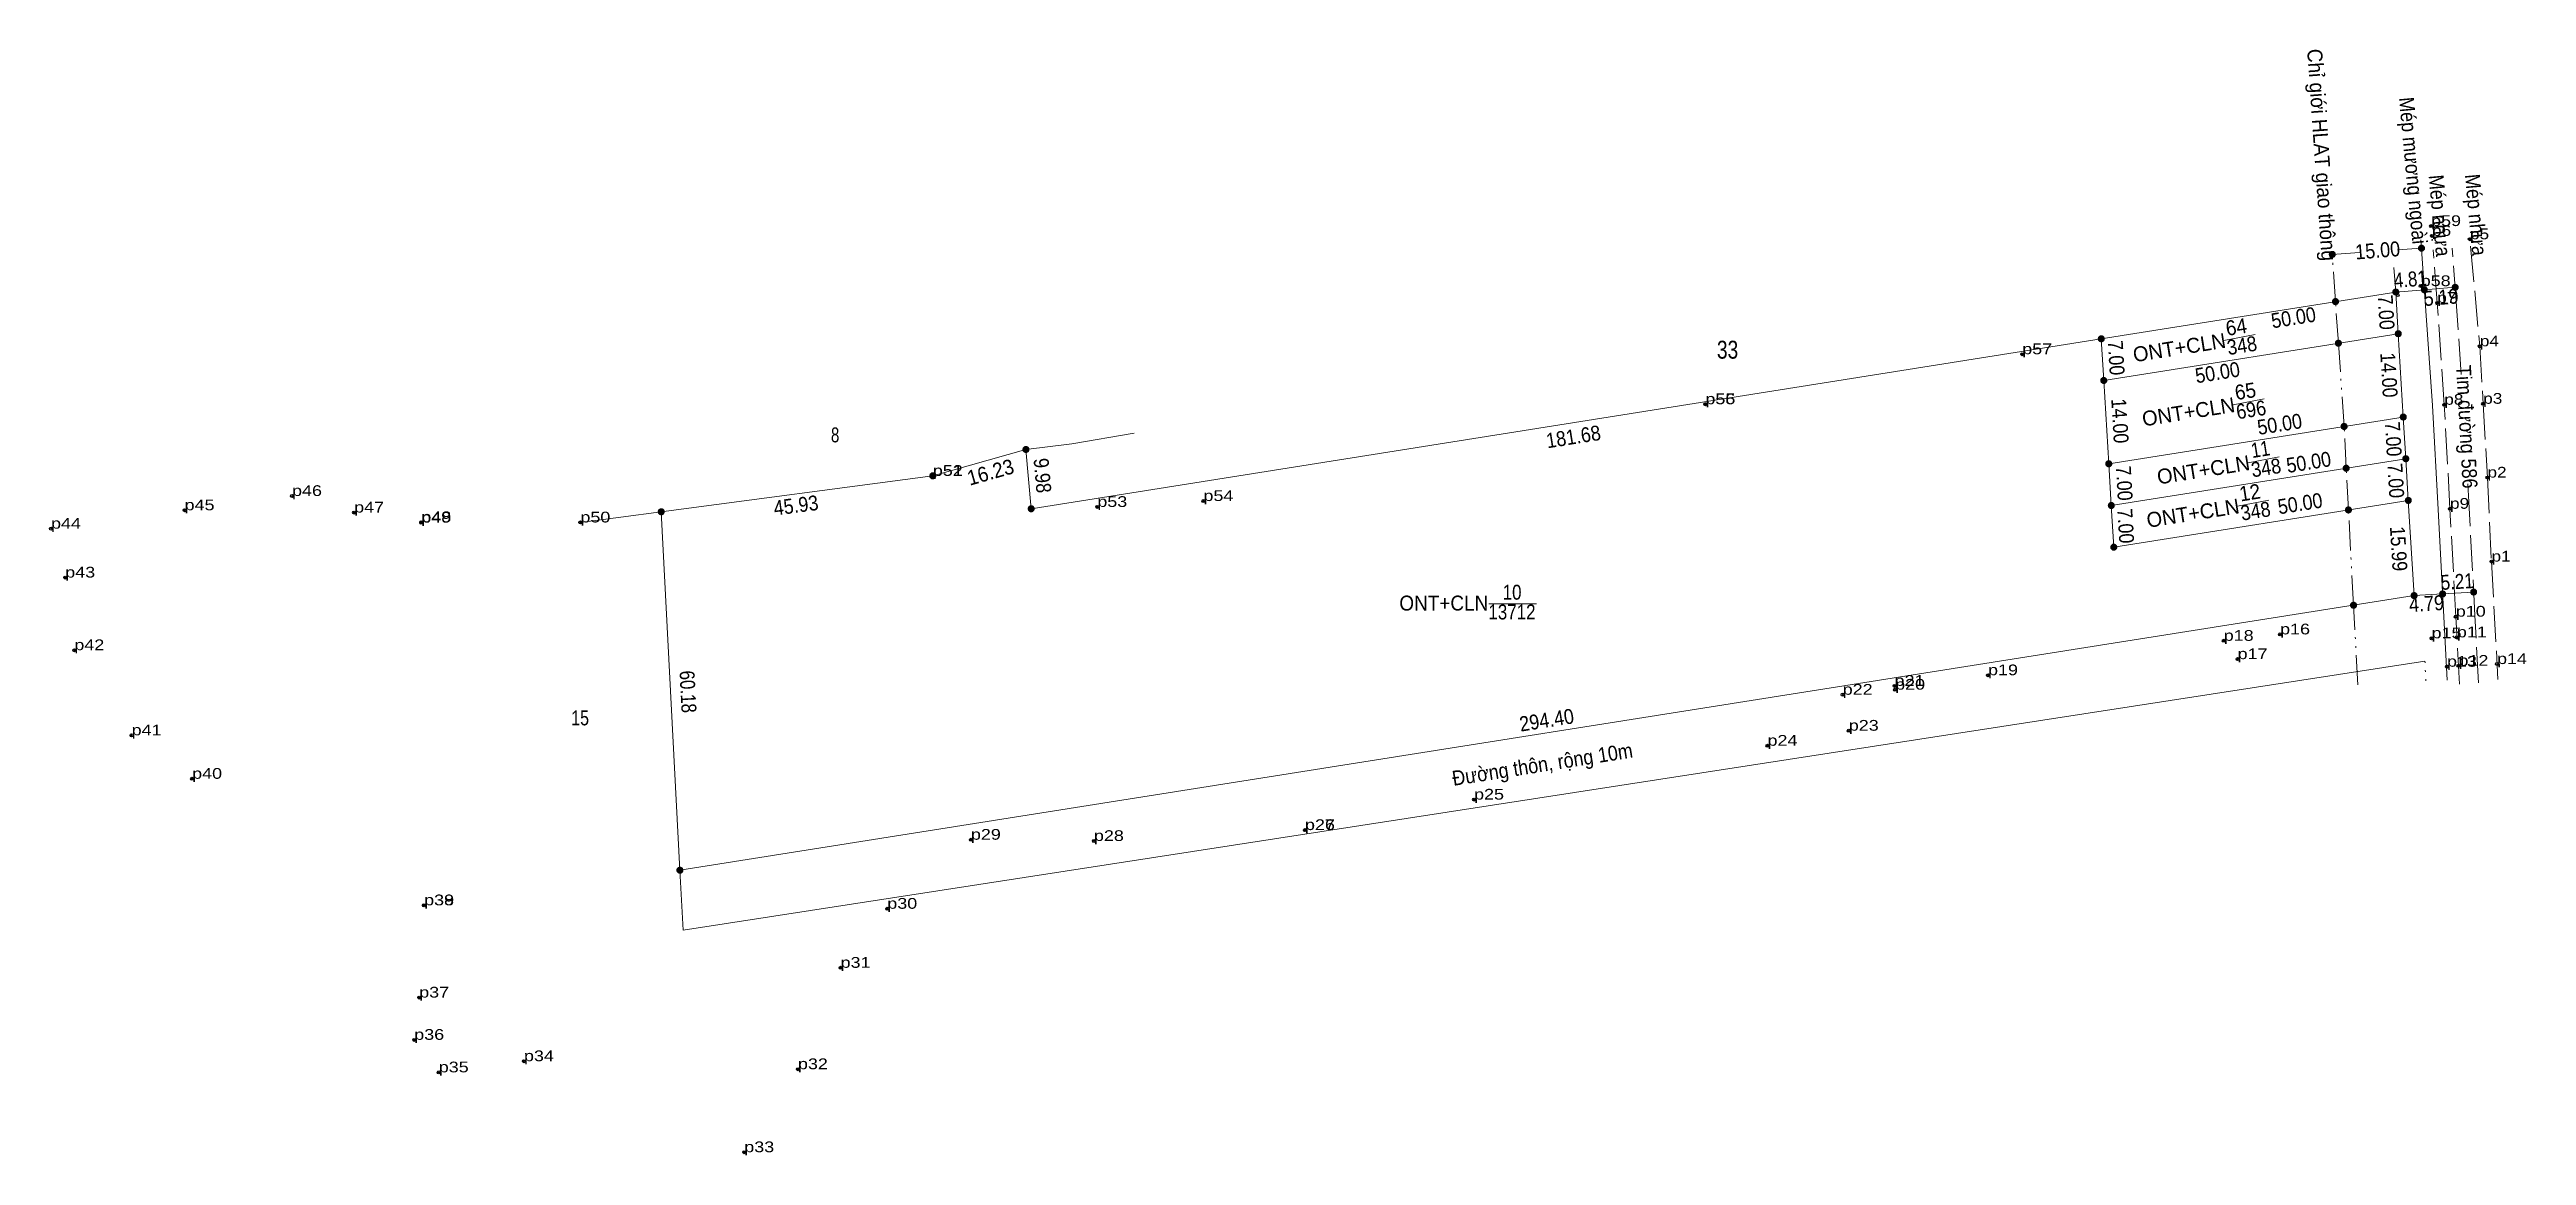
# Model space of a CAD drawing. Header units: metres. Extents: x 542053 to 545555, y 1832668 to 1833706.
# Drawn here: x 544427.9 to 544843.2, y 1832668.4 to 1832853.8 of the extents above; entities that cross this region are included whole.
import ezdxf
from ezdxf.enums import TextEntityAlignment as Align

# ---------------------------------------------------------------- set-up
doc = ezdxf.new("R2010")
doc.units = ezdxf.units.M
doc.header["$PDMODE"] = 32
doc.header["$PDSIZE"] = 0.5
for name, pattern in [('DASH_DOUBLE_DOT', [9.2, 5, -1.2, 0.3, -1.2, 0.3, -1.2]), ('DOT_DASHED', [7.7, 5, -1.2, 0.3, -1.2]), ('DOTTED', [1.5, 0.3, -1.2]), ('LONG_DASHED', [7.5, 6, -1.5])]:
    doc.linetypes.add(name, pattern=pattern)
for name, color, linetype, lineweight in [('1', 7, 'Continuous', 13), ('10', 7, 'Continuous', 13), ('2', 7, 'Continuous', 13), ('28', 7, 'DASH_DOUBLE_DOT', 13), ('63', 7, 'Continuous', 13)]:
    doc.layers.add(name, color=color, linetype=linetype, lineweight=lineweight)
doc.layers.add('12', color=7, linetype='Continuous')
doc.layers.add('7', color=7, linetype='Continuous')

msp = doc.modelspace()

# ---------------------------------------------------------------- texts
at = {"layer": '1'}
for s, width, p in [('ONT+CLN', 0.95, (544661.655, 1832759.74)), ('10', 0.85, (544673.105, 1832761.56)), ('13712', 0.85, (544673.085, 1832758.25))]:
    msp.add_text(s, height=2.5, dxfattribs=dict(at, width=width)).set_placement(p, align=Align.CENTER)
at = {"layer": '12'}
for s, width, p in [('p59', 1.25, (544827.2, 1832824.2)), ('p6', 1.2, (544827.35, 1832822.55)), ('p5', 1.2, (544833.72, 1832821.99)), ('p58', 1.25, (544825.46, 1832814.13)), ('p7', 1.2, (544828.23, 1832811.32)), ('p57', 1.25, (544758.64, 1832802.71)), ('p4', 1.2, (544835.37, 1832804.04)), ('p56', 1.25, (544705.51, 1832794.33)), ('p55', 1.25, (544705.52, 1832794.33)), ('p8', 1.2, (544829.41, 1832794.24)), ('p3', 1.2, (544835.93, 1832794.4)), ('p52', 1.25, (544575.97, 1832782.32)), ('p51', 1.25, (544575.98, 1832782.31)), ('p2', 1.2, (544836.65, 1832782.03)), ('p45', 1.25, (544450.52, 1832776.55)), ('p46', 1.25, (544468.53, 1832778.94)), ('p53', 1.25, (544603.56, 1832777.11)), ('p54', 1.25, (544621.35, 1832778.1)), ('p9', 1.2, (544830.37, 1832776.8)), ('p44', 1.25, (544428.12, 1832773.46)), ('p47', 1.25, (544478.94, 1832776.17)), ('p49', 1.25, (544490.2, 1832774.47)), ('p48', 1.25, (544490.21, 1832774.55)), ('p50', 1.25, (544516.88, 1832774.51)), ('p1', 1.2, (544837.33, 1832767.95)), ('p43', 1.25, (544430.5, 1832765.27)), ('p16', 1.25, (544801.88, 1832755.74)), ('p10', 1.25, (544831.34, 1832758.71)), ('p42', 1.25, (544432.03, 1832753.09)), ('p18', 1.25, (544792.43, 1832754.66)), ('p17', 1.25, (544794.76, 1832751.59)), ('p15', 1.25, (544827.28, 1832755.08)), ('p11', 1.25, (544831.52, 1832755.24)), ('p21', 1.25, (544737.23, 1832747.11)), ('p19', 1.25, (544752.91, 1832748.89)), ('p13', 1.25, (544829.87, 1832750.32)), ('p12', 1.25, (544831.79, 1832750.47)), ('p14', 1.25, (544838.26, 1832750.77)), ('p22', 1.25, (544728.54, 1832745.62)), ('p20', 1.25, (544737.33, 1832746.47)), ('p41', 1.25, (544441.64, 1832738.81)), ('p23', 1.25, (544729.56, 1832739.59)), ('p24', 1.25, (544715.93, 1832737.07)), ('p40', 1.25, (544451.78, 1832731.53)), ('p25', 1.25, (544666.73, 1832728.04)), ('p27', 1.25, (544638.37, 1832722.93)), ('p26', 1.25, (544638.38, 1832722.94)), ('p29', 1.25, (544582.36, 1832721.31)), ('p28', 1.25, (544602.99, 1832721.1)), ('p38', 1.25, (544490.67, 1832710.31)), ('p39', 1.25, (544490.68, 1832710.32)), ('p30', 1.25, (544568.34, 1832709.74)), ('p31', 1.25, (544560.51, 1832699.84)), ('p37', 1.25, (544489.85, 1832694.85)), ('p36', 1.25, (544489.02, 1832687.76)), ('p35', 1.25, (544493.13, 1832682.31)), ('p34', 1.25, (544507.42, 1832684.18)), ('p32', 1.25, (544553.36, 1832682.84)), ('p33', 1.25, (544544.36, 1832668.92))]:
    msp.add_text(s, height=1.8, dxfattribs=dict(at, width=width)).set_placement(p)
at = {"layer": '2', "width": 0.8}
msp.add_text('33', height=3, dxfattribs=at).set_placement((544709.235, 1832801.97), align=Align.CENTER)
at = {"layer": '28'}
for s, rotation, width, p in [('Chỉ giới HLAT giao thông', 273.945, 0.95, (544807.635, 1832836.056)), ('Mép mương ngoài', 275.25, 0.9, (544822.941, 1832833.394)), ('Mép nhựa', 275.25, 0.9, (544827.41, 1832825.844)), ('Mép nhựa', 275.25, 0.9, (544833.49, 1832825.974)), ('15.00', 4.52, 0.9, (544818.336, 1832818.884)), ('Tim đường 586', 273.151, 0.9, (544831.943, 1832790.474))]:
    msp.add_text(s, height=2.5, rotation=rotation, dxfattribs=dict(at, width=width)).set_placement(p, align=Align.CENTER)
at = {"layer": '63'}
for s, rotation, width, p in [('4.81', 4.536, 0.85, (544823.806, 1832814.049)), ('7.00', 273.439, 0.9, (544818.423, 1832809.655)), ('5.19', 4.534, 0.9, (544828.966, 1832811.009)), ('64', 9.021, 0.95, (544794.729, 1832806.049)), ('50.00', 9.021, 0.9, (544804.319, 1832807.63)), ('7.00', 273.439, 0.9, (544773.163, 1832802.035)), ('348', 9.021, 0.9, (544795.684, 1832802.951)), ('50.00', 9.021, 0.9, (544791.579, 1832798.42)), ('14.00', 273.441, 0.9, (544818.902, 1832799.14)), ('14.00', 273.441, 0.9, (544773.792, 1832791.46)), ('65', 9.021, 0.95, (544796.254, 1832795.282)), ('696', 9.021, 0.9, (544797.214, 1832792.177)), ('181.68', 9.025, 0.9, (544683.584, 1832787.652)), ('50.00', 9.021, 0.9, (544801.999, 1832789.76)), ('7.00', 273.439, 0.9, (544819.623, 1832788.425)), ('11', 9.021, 0.85, (544798.769, 1832785.547)), ('50.00', 9.021, 0.9, (544806.869, 1832783.38)), ('16.23', 15.8, 0.95, (544585.985, 1832781.738)), ('9.98', 275.059, 0.9, (544593.124, 1832782.26)), ('7.00', 273.439, 0.9, (544774.513, 1832781.015)), ('348', 9.021, 0.9, (544799.724, 1832782.451)), ('7.00', 273.439, 0.9, (544820.043, 1832781.435)), ('45.93', 7.532, 0.9, (544553.191, 1832776.139)), ('12', 9.021, 0.95, (544797.004, 1832778.288)), ('348', 9.021, 0.9, (544797.964, 1832775.191)), ('50.00', 9.021, 0.9, (544805.429, 1832776.45)), ('7.00', 273.439, 0.9, (544774.753, 1832773.845)), ('15.99', 273.478, 0.9, (544820.524, 1832770.021)), ('5.21', 3.515, 0.85, (544831.653, 1832763.348)), ('4.79', 3.472, 0.9, (544826.504, 1832759.664)), ('60.18', 272.981, 0.85, (544533.68, 1832746.065)), ('294.40', 8.997, 0.9, (544679.09, 1832740.147)), ('Đường thôn, rộng 10m', 8.997, 0.9, (544678.385, 1832732.727))]:
    msp.add_text(s, height=2.5, rotation=rotation, dxfattribs=dict(at, width=width)).set_placement(p, align=Align.CENTER)
for p in [(544785.179, 1832802.594), (544786.709, 1832791.824), (544789.219, 1832782.094), (544787.459, 1832774.834)]:
    msp.add_text('ONT+CLN', height=2.5, rotation=9.021, dxfattribs=at).set_placement(p, align=Align.CENTER)
for s, width, p in [('8', 0.75, (544559.595, 1832787.94)), ('15', 0.8, (544516.84, 1832740.49))]:
    msp.add_text(s, height=2.5, dxfattribs=dict(at, width=width)).set_placement(p, align=Align.CENTER)

# ---------------------------------------------------------------- hatches: boundary and pattern name
at = {"layer": '28'}
for points in [[(544811.13, 1832819.45, 1), (544810.13, 1832819.45, 1)], [(544826.09, 1832820.49, 1), (544825.09, 1832820.49, 1)], [(544811.67, 1832811.54, 1), (544810.67, 1832811.54, 1)], [(544821.78, 1832813.14, 1), (544820.78, 1832813.14, 1)], [(544826.57, 1832813.52, 1), (544825.57, 1832813.52, 1)], [(544831.74, 1832813.93, 1), (544830.74, 1832813.93, 1)], [(544772.4, 1832805.3, 1), (544771.4, 1832805.3, 1)], [(544812.16, 1832804.56, 1), (544811.16, 1832804.56, 1)], [(544822.2, 1832806.15, 1), (544821.2, 1832806.15, 1)], [(544772.82, 1832798.31, 1), (544771.82, 1832798.31, 1)], [(544813.12, 1832790.6, 1), (544812.12, 1832790.6, 1)], [(544823.04, 1832792.18, 1), (544822.04, 1832792.18, 1)], [(544592.09, 1832786.74, 1), (544591.09, 1832786.74, 1)], [(544576.47, 1832782.32, 1), (544575.47, 1832782.32, 1)], [(544773.66, 1832784.34, 1), (544772.66, 1832784.34, 1)], [(544813.46, 1832783.6, 1), (544812.46, 1832783.6, 1)], [(544823.46, 1832785.19, 1), (544822.46, 1832785.19, 1)], [(544823.88, 1832778.2, 1), (544822.88, 1832778.2, 1)], [(544530.94, 1832776.3, 1), (544529.94, 1832776.3, 1)], [(544592.97, 1832776.8, 1), (544591.97, 1832776.8, 1)], [(544774.08, 1832777.35, 1), (544773.08, 1832777.35, 1)], [(544813.84, 1832776.61, 1), (544812.84, 1832776.61, 1)], [(544774.5, 1832770.36, 1), (544773.5, 1832770.36, 1)], [(544824.85, 1832762.24, 1), (544823.85, 1832762.24, 1)], [(544829.63, 1832762.52, 1), (544828.63, 1832762.52, 1)], [(544834.84, 1832762.84, 1), (544833.84, 1832762.84, 1)], [(544814.7, 1832760.63, 1), (544813.7, 1832760.63, 1)], [(544534.07, 1832716.2, 1), (544533.07, 1832716.2, 1)]]:
    msp.add_hatch(color=256, dxfattribs=at).paths.add_polyline_path(points)

# ---------------------------------------------------------------- linework, layer by layer
at = {"layer": '1'}
msp.add_line((544609.75, 1832789.46), (544599.3, 1832787.71), dxfattribs=at)
for points in [[(544592.47, 1832776.8), (544771.9, 1832805.3), (544821.28, 1832813.14)], [(544599.3, 1832787.71), (544591.59, 1832786.74), (544592.47, 1832776.8)], [(544599.3, 1832787.71), (544591.59, 1832786.74), (544592.47, 1832776.8)], [(544599.3, 1832787.71), (544591.59, 1832786.74), (544592.47, 1832776.8)]]:
    msp.add_lwpolyline(points, dxfattribs=at)
for points in [[(544821.28, 1832813.14), (544821.7, 1832806.15), (544772.32, 1832798.31), (544771.9, 1832805.3)], [(544771.9, 1832805.3), (544772.32, 1832798.31), (544773.16, 1832784.34), (544773.58, 1832777.35), (544774, 1832770.36), (544823.38, 1832778.2), (544824.35, 1832762.24), (544533.57, 1832716.2), (544530.44, 1832776.3), (544575.97, 1832782.32), (544591.59, 1832786.74), (544592.47, 1832776.8)], [(544821.7, 1832806.15), (544822.54, 1832792.18), (544773.16, 1832784.34), (544772.32, 1832798.31)], [(544822.54, 1832792.18), (544822.96, 1832785.19), (544773.58, 1832777.35), (544773.16, 1832784.34)], [(544822.96, 1832785.19), (544823.38, 1832778.2), (544774, 1832770.36), (544773.58, 1832777.35)]]:
    msp.add_lwpolyline(points, close=True, dxfattribs=at)
at = {"layer": '10', "linetype": 'DASH_DOUBLE_DOT'}
for p, q in [((544811.17, 1832811.54), (544810.54, 1832820.77)), ((544812.96, 1832783.6), (544812.62, 1832790.6)), ((544813.34, 1832776.61), (544812.96, 1832783.6))]:
    msp.add_line(p, q, dxfattribs=at)
at = {"layer": '10'}
for p, q in [((544827.41, 1832794.1), (544825.5, 1832821.87)), ((544821.28, 1832813.14), (544820.95, 1832817.25)), ((544821.28, 1832813.14), (544821.7, 1832806.15)), ((544828.37, 1832776.69), (544827.41, 1832794.13)), ((544829.9, 1832748.09), (544828.37, 1832776.69))]:
    msp.add_line(p, q, dxfattribs=at)
at = {"layer": '10', "linetype": 'LONG_DASHED'}
for p, q in [((544831.43, 1832811.57), (544830.73, 1832820.49)), ((544832.27, 1832799.32), (544831.43, 1832811.54)), ((544833.58, 1832776.98), (544833.36, 1832780.97)), ((544834.55, 1832758.88), (544833.58, 1832776.97)), ((544835.16, 1832747.59), (544834.55, 1832758.88))]:
    msp.add_line(p, q, dxfattribs=at)
for points in [[(544831.95, 1832747.42), (544831.34, 1832758.71), (544830.37, 1832776.8), (544829.41, 1832794.24), (544828.23, 1832811.32), (544827.53, 1832820.24)], [(544833.83, 1832820.8), (544835.37, 1832804.04), (544835.93, 1832794.4), (544836.65, 1832782.03), (544837.33, 1832767.95), (544838.4, 1832748.18)]]:
    msp.add_lwpolyline(points, dxfattribs=at)
at = {"layer": '10', "linetype": 'DASH_DOUBLE_DOT'}
for points in [[(544812.62, 1832790.6), (544811.66, 1832804.56), (544811.17, 1832811.54)], [(544814.92, 1832747.29), (544814.2, 1832760.63), (544813.34, 1832776.61)]]:
    msp.add_lwpolyline(points, dxfattribs=at)
at = {"layer": '10'}
for points in [[(544771.9, 1832805.3), (544772.32, 1832798.31), (544821.7, 1832806.15), (544822.54, 1832792.18)], [(544772.32, 1832798.31), (544773.16, 1832784.34), (544822.54, 1832792.18), (544822.96, 1832785.19)], [(544575.97, 1832782.32), (544530.44, 1832776.3), (544516.88, 1832774.51)], [(544773.16, 1832784.34), (544773.58, 1832777.35), (544822.96, 1832785.19), (544823.38, 1832778.2), (544824.35, 1832762.24)], [(544773.58, 1832777.35), (544774, 1832770.36), (544823.38, 1832778.2)]]:
    msp.add_lwpolyline(points, dxfattribs=at)
at = {"layer": '2'}
msp.add_line((544534.09, 1832706.16), (544826.17, 1832751.25), dxfattribs=at)
at = {"layer": '2', "linetype": 'DOTTED'}
msp.add_line((544826.17, 1832751.25), (544826.35, 1832746.82), dxfattribs=at)
at = {"layer": '2'}
msp.add_lwpolyline([(544530.44, 1832776.3), (544533.57, 1832716.2), (544824.35, 1832762.24)], dxfattribs=at)
msp.add_point((544821.63, 1832812.64), dxfattribs=at)
at = {"layer": '28', "linetype": 'Continuous'}
for p, q in [((544810.63, 1832819.45), (544815.22, 1832819.77)), ((544821.59, 1832820.21), (544825.59, 1832820.49)), ((544575.97, 1832782.32), (544591.59, 1832786.74)), ((544533.57, 1832716.2), (544534.09, 1832706.16))]:
    msp.add_line(p, q, dxfattribs=at)
at = {"layer": '28'}
for centre in [(544810.63, 1832819.45), (544825.59, 1832820.49), (544811.17, 1832811.54), (544821.28, 1832813.14), (544826.07, 1832813.52), (544831.24, 1832813.93), (544771.9, 1832805.3), (544811.66, 1832804.56), (544821.7, 1832806.15), (544772.32, 1832798.31), (544812.62, 1832790.6), (544822.54, 1832792.18), (544591.59, 1832786.74), (544575.97, 1832782.32), (544773.16, 1832784.34), (544812.96, 1832783.6), (544530.44, 1832776.3), (544592.47, 1832776.8), (544773.58, 1832777.35), (544813.34, 1832776.61), (544774, 1832770.36), (544824.35, 1832762.24), (544829.13, 1832762.52), (544834.34, 1832762.84), (544814.2, 1832760.63), (544533.57, 1832716.2)]:
    msp.add_circle(centre, 0.5, dxfattribs=at)
at = {"layer": '28', "linetype": 'DOT_DASHED'}
for centre in [(544822.96, 1832785.19), (544823.38, 1832778.2)]:
    msp.add_circle(centre, 0.5, dxfattribs=at)
at = {"layer": '63'}
for p, q in [((544792.47, 1832805), (544797.7, 1832806.02)), ((544794, 1832794.23), (544799.23, 1832795.25)), ((544796.51, 1832784.5), (544801.74, 1832785.52)), ((544794.75, 1832777.24), (544799.98, 1832778.26)), ((544829.13, 1832762.53), (544824.35, 1832762.24)), ((544834.34, 1832762.84), (544829.13, 1832762.52)), ((544669.18, 1832760.85), (544677.2, 1832760.85))]:
    msp.add_line(p, q, dxfattribs=at)
msp.add_lwpolyline([(544831.24, 1832813.93), (544826.07, 1832813.52), (544821.28, 1832813.14)], dxfattribs=at)
at = {"layer": '7'}
for p in [(544827.2, 1832824.19), (544827.35, 1832822.55), (544833.72, 1832821.99), (544825.46, 1832814.13), (544828.23, 1832811.32), (544758.64, 1832802.71), (544835.37, 1832804.04), (544835.93, 1832794.4), (544705.51, 1832794.33), (544705.52, 1832794.33), (544829.41, 1832794.24), (544575.97, 1832782.32), (544575.97, 1832782.31), (544836.65, 1832782.03), (544468.53, 1832778.94), (544621.35, 1832778.1), (544450.52, 1832776.55), (544478.94, 1832776.17), (544490.2, 1832774.47), (544490.21, 1832774.55), (544516.88, 1832774.51), (544603.56, 1832777.11), (544830.37, 1832776.8), (544428.12, 1832773.47), (544837.33, 1832767.95), (544430.5, 1832765.27), (544831.34, 1832758.71), (544432.03, 1832753.09), (544792.43, 1832754.67), (544801.88, 1832755.74), (544827.27, 1832755.08), (544831.52, 1832755.24), (544752.91, 1832748.89), (544794.76, 1832751.59), (544829.87, 1832750.32), (544831.79, 1832750.47), (544838.26, 1832750.77), (544728.54, 1832745.63), (544737.23, 1832747.11), (544737.33, 1832746.47), (544441.64, 1832738.81), (544715.93, 1832737.07), (544729.56, 1832739.59), (544451.78, 1832731.53), (544666.73, 1832728.04), (544582.36, 1832721.31), (544602.99, 1832721.1), (544638.37, 1832722.93), (544638.38, 1832722.93), (544490.67, 1832710.31), (544490.68, 1832710.32), (544568.34, 1832709.74), (544560.51, 1832699.84), (544489.85, 1832694.85), (544489.02, 1832687.76), (544493.13, 1832682.31), (544507.42, 1832684.18), (544553.36, 1832682.84), (544544.36, 1832668.92)]:
    msp.add_point(p, dxfattribs=at)

msp.set_redraw_order([(e.dxf.handle, doc.entitydb.next_handle()) for e in msp.query("TEXT MTEXT ATTDEF DIMENSION ARC_DIMENSION")])  # texts and dimensions are drawn at this point

doc.saveas('drawing.dxf')
